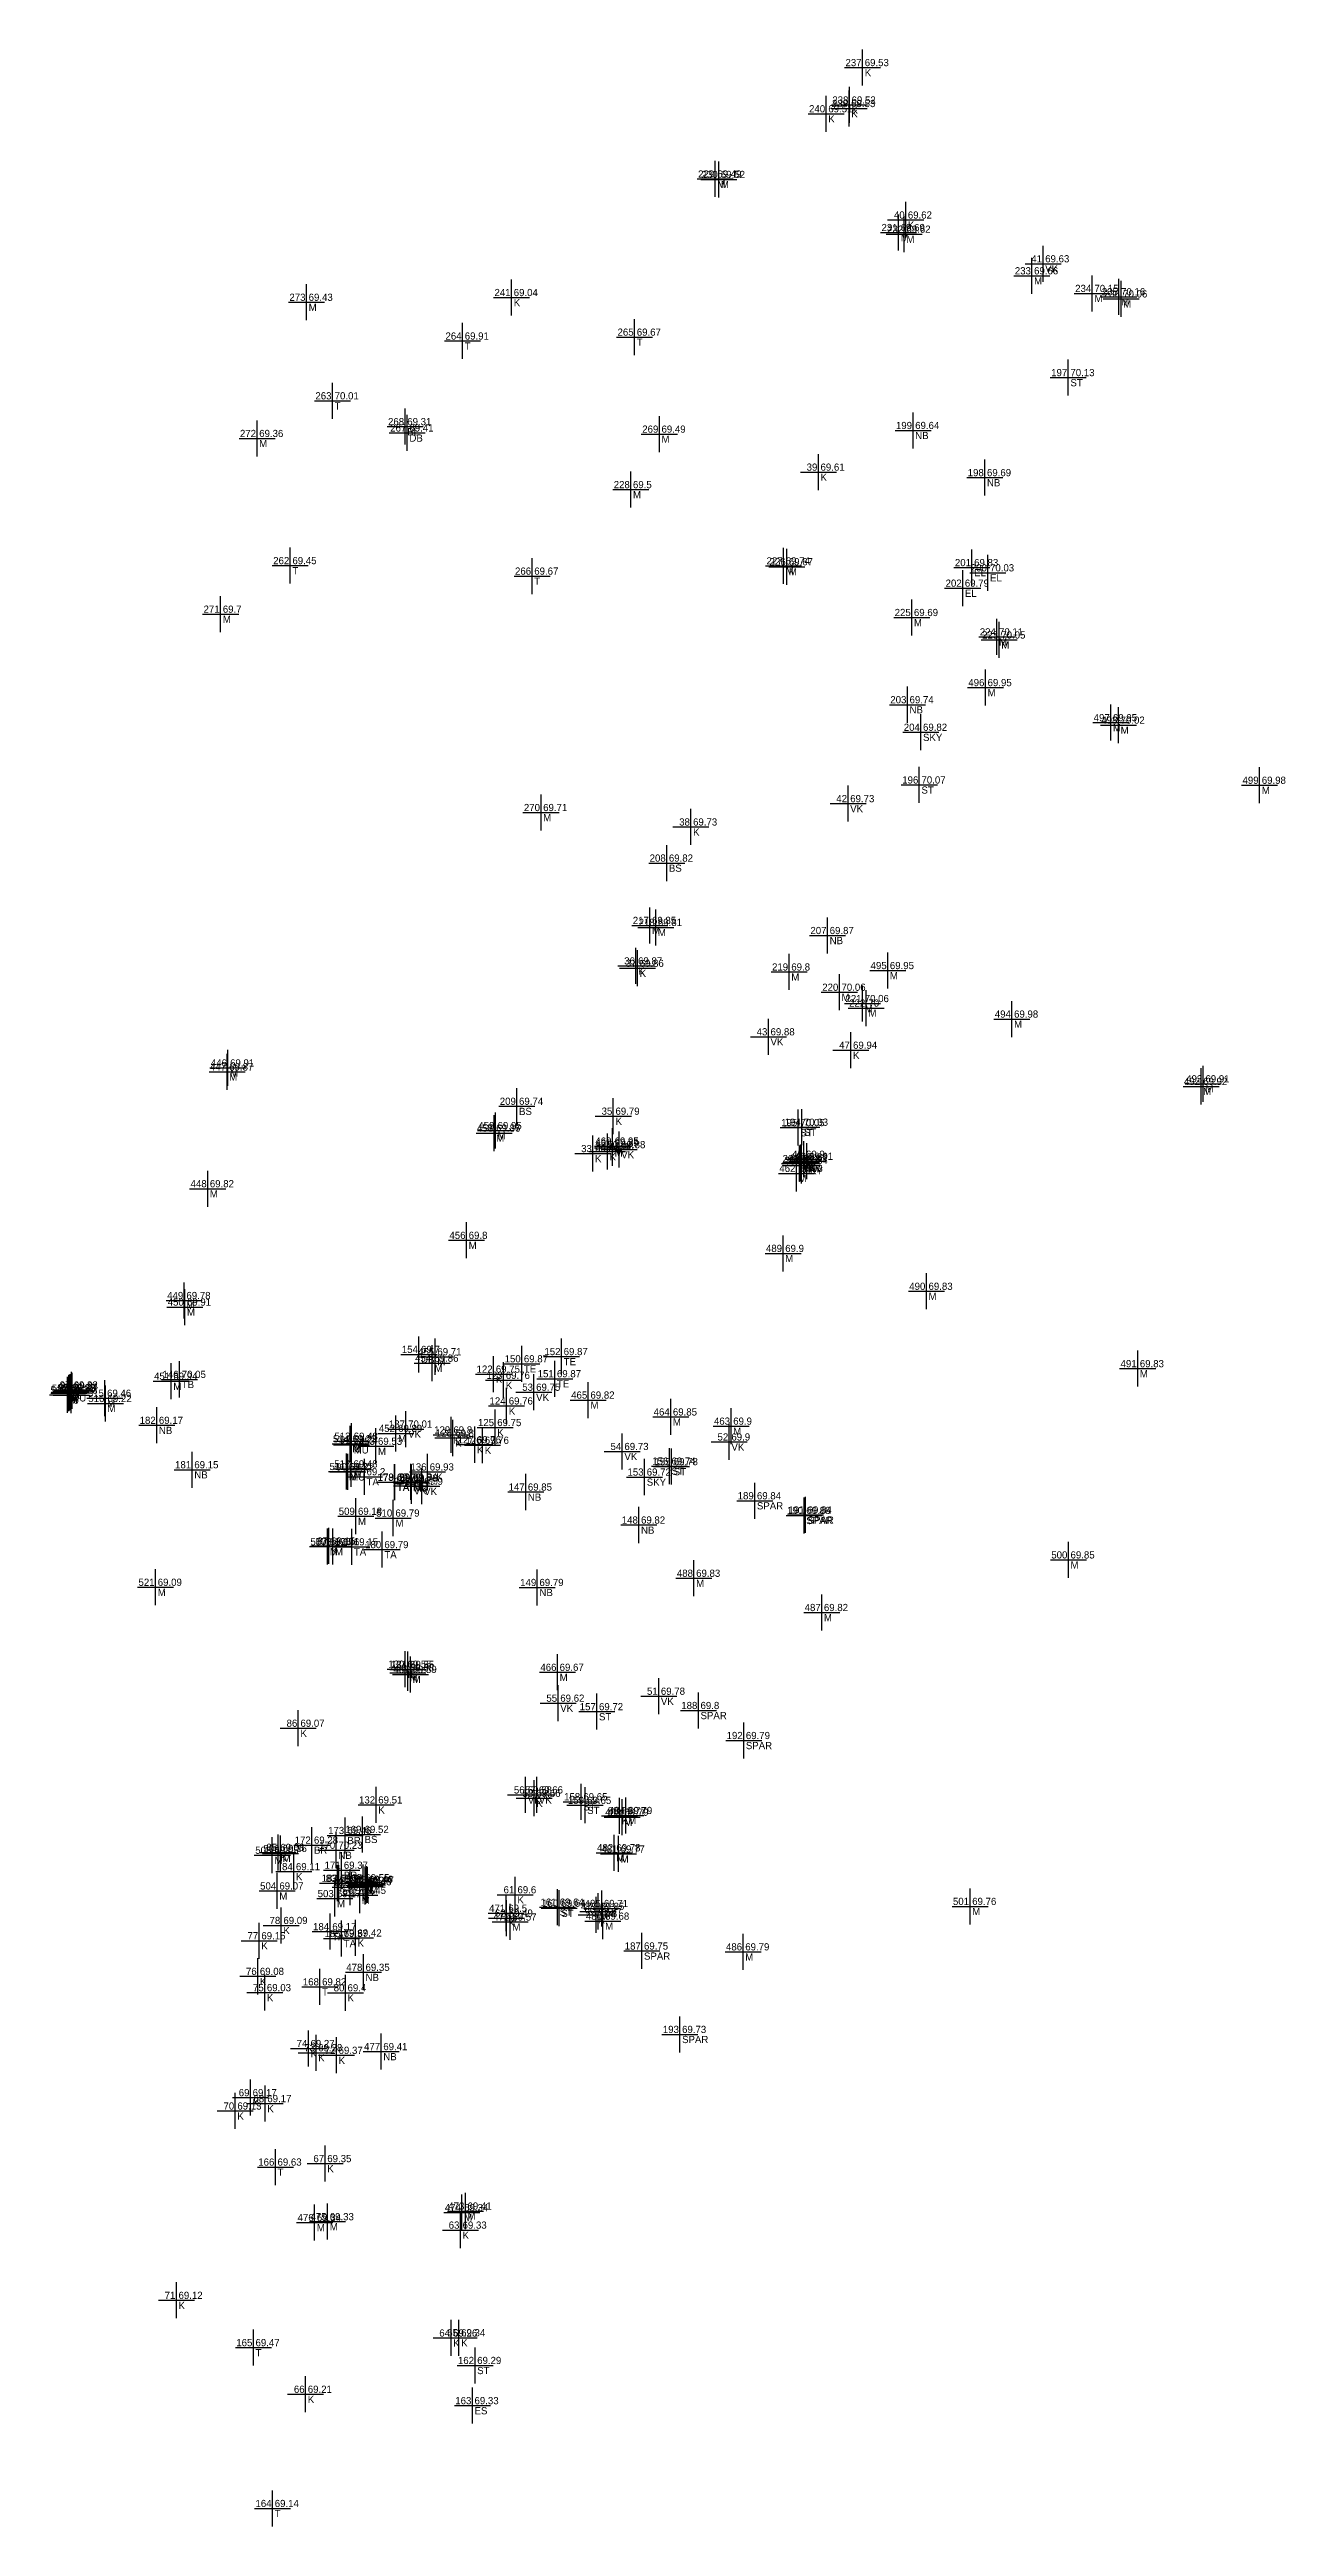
# Model space of a CAD drawing. Header units: metres. Extents: x 152719 to 152886, y 6408449 to 6408667.
# Drawn here: x 152852.2 to 152886.5, y 6408515.7 to 6408584.5 of the extents above; entities that cross this region are included whole.
import ezdxf
from ezdxf.enums import TextEntityAlignment as Align

# ---------------------------------------------------------------- set-up
doc = ezdxf.new("R2010")
doc.units = ezdxf.units.M
doc.header["$PDMODE"] = 2
doc.header["$PDSIZE"] = 0.5
for name, color, linetype in [('BL', 7, 'Continuous'), ('BR', 7, 'Continuous'), ('BS', 7, 'Continuous'), ('DB', 7, 'Continuous'), ('EL', 7, 'Continuous'), ('ES', 7, 'Continuous'), ('K', 7, 'Continuous'), ('M', 7, 'Continuous'), ('MU', 7, 'Continuous'), ('NB', 7, 'Continuous'), ('pntdesc', 1, 'Continuous'), ('pntelev', 2, 'Continuous'), ('pntno', 3, 'Continuous'), ('SKY', 7, 'Continuous'), ('SPAR', 7, 'Continuous'), ('ST', 7, 'Continuous'), ('T', 7, 'Continuous'), ('TA', 7, 'Continuous'), ('TB', 7, 'Continuous'), ('TE', 7, 'Continuous'), ('VK', 7, 'Continuous')]:
    doc.layers.add(name, color=color, linetype=linetype)

# ---------------------------------------------------------------- blocks, each defined once
blk = doc.blocks.new('meas')
at = {"color": 0}
blk.add_point((0, 0), dxfattribs=at)
at = {"layer": 'pntdesc'}
blk.add_attdef('PNTDESC', text='', height=1, dxfattribs=at).set_placement((0.3, -0.21), align=Align.TOP_LEFT)
at = {"layer": 'pntelev'}
blk.add_attdef('PNTELEV', (0.3, 0.19), '', height=1, dxfattribs=at)
at = {"layer": 'pntno'}
blk.add_attdef('PNTNO', text='', height=1, dxfattribs=at).set_placement((-0.14, 0.19), align=Align.RIGHT)

msp = doc.modelspace()

# ---------------------------------------------------------------- block references
at = {"layer": 'BL', "xscale": 0.2, "yscale": 0.2, "zscale": 0.2}
msp.add_blockref('meas', (152862.065, 6408574.027, 69.313), dxfattribs=at).add_auto_attribs({'PNTNO': '268', 'PNTELEV': '69.31', 'PNTDESC': 'BL'})
at = {"layer": 'BR', "xscale": 0.2, "yscale": 0.2, "zscale": 0.2}
for p, values in [((152860.402, 6408534.921, 69.463), {'PNTNO': '173', 'PNTELEV': '69.46', 'PNTDESC': 'BR'}), ((152859.475, 6408534.654, 69.279), {'PNTNO': '172', 'PNTELEV': '69.28', 'PNTDESC': 'BR'}), ((152860.304, 6408533.958, 69.366), {'PNTNO': '171', 'PNTELEV': '69.37', 'PNTDESC': 'BR'})]:
    msp.add_blockref('meas', p, dxfattribs=at).add_auto_attribs(values)
at = {"layer": 'BS', "xscale": 0.2, "yscale": 0.2, "zscale": 0.2}
for p, values in [((152869.325, 6408561.913, 69.821), {'PNTNO': '208', 'PNTELEV': '69.82', 'PNTDESC': 'BS'}), ((152865.166, 6408555.162, 69.742), {'PNTNO': '209', 'PNTELEV': '69.74', 'PNTDESC': 'BS'}), ((152860.881, 6408534.952, 69.522), {'PNTNO': '169', 'PNTELEV': '69.52', 'PNTDESC': 'BS'})]:
    msp.add_blockref('meas', p, dxfattribs=at).add_auto_attribs(values)
at = {"layer": 'DB', "xscale": 0.2, "yscale": 0.2, "zscale": 0.2}
for p, values in [((152862.125, 6408573.852, 69.409), {'PNTNO': '267', 'PNTELEV': '69.41', 'PNTDESC': 'DB'}), ((152862.448, 6408548.275, 69.702), {'PNTNO': '154', 'PNTELEV': '69.7', 'PNTDESC': 'DB'}), ((152867.522, 6408532.896, 69.71), {'PNTNO': '485', 'PNTELEV': '69.71', 'PNTDESC': 'DB'})]:
    msp.add_blockref('meas', p, dxfattribs=at).add_auto_attribs(values)
at = {"layer": 'EL', "xscale": 0.2, "yscale": 0.2, "zscale": 0.2}
for p, values in [((152877.796, 6408570.115, 69.834), {'PNTNO': '201', 'PNTELEV': '69.83', 'PNTDESC': 'EL'}), ((152878.237, 6408569.97, 70.029), {'PNTNO': '200', 'PNTELEV': '70.03', 'PNTDESC': 'EL'}), ((152877.538, 6408569.544, 69.793), {'PNTNO': '202', 'PNTELEV': '69.79', 'PNTDESC': 'EL'})]:
    msp.add_blockref('meas', p, dxfattribs=at).add_auto_attribs(values)
at = {"layer": 'ES', "xscale": 0.2, "yscale": 0.2, "zscale": 0.2}
msp.add_blockref('meas', (152863.931, 6408519.095, 69.328), dxfattribs=at).add_auto_attribs({'PNTNO': '163', 'PNTELEV': '69.33', 'PNTDESC': 'ES'})
at = {"layer": 'K', "xscale": 0.2, "yscale": 0.2, "zscale": 0.2}
for p, values in [((152874.76, 6408583.994, 69.527), {'PNTNO': '237', 'PNTELEV': '69.53', 'PNTDESC': 'K'}), ((152874.384, 6408582.858, 69.534), {'PNTNO': '239', 'PNTELEV': '69.53', 'PNTDESC': 'K'}), ((152874.395, 6408582.955, 69.522), {'PNTNO': '238', 'PNTELEV': '69.52', 'PNTDESC': 'K'}), ((152873.749, 6408582.712, 69.51), {'PNTNO': '240', 'PNTELEV': '69.51', 'PNTDESC': 'K'}), ((152875.956, 6408579.763, 69.619), {'PNTNO': '40', 'PNTELEV': '69.62', 'PNTDESC': 'K'}), ((152865.019, 6408577.611, 69.042), {'PNTNO': '241', 'PNTELEV': '69.04', 'PNTDESC': 'K'}), ((152873.533, 6408572.765, 69.613), {'PNTNO': '39', 'PNTELEV': '69.61', 'PNTDESC': 'K'}), ((152869.996, 6408562.915, 69.733), {'PNTNO': '38', 'PNTELEV': '69.73', 'PNTDESC': 'K'}), ((152868.47, 6408559.059, 69.868), {'PNTNO': '36', 'PNTELEV': '69.87', 'PNTDESC': 'K'}), ((152868.514, 6408558.992, 69.864), {'PNTNO': '37', 'PNTELEV': '69.86', 'PNTDESC': 'K'}), ((152874.435, 6408556.719, 69.943), {'PNTNO': '47', 'PNTELEV': '69.94', 'PNTDESC': 'K'}), ((152867.843, 6408554.888, 69.792), {'PNTNO': '35', 'PNTELEV': '69.79', 'PNTDESC': 'K'}), ((152867.275, 6408553.85, 69.856), {'PNTNO': '33', 'PNTELEV': '69.86', 'PNTDESC': 'K'}), ((152867.677, 6408553.904, 69.883), {'PNTNO': '34', 'PNTELEV': '69.88', 'PNTDESC': 'K'}), ((152873.13, 6408553.693, 69.904), {'PNTNO': '45', 'PNTELEV': '69.9', 'PNTDESC': 'K'}), ((152873.213, 6408553.636, 69.913), {'PNTNO': '46', 'PNTELEV': '69.91', 'PNTDESC': 'K'}), ((152852.769, 6408547.222, 69.227), {'PNTNO': '98', 'PNTELEV': '69.23', 'PNTDESC': 'K'}), ((152852.807, 6408547.288, 69.317), {'PNTNO': '97', 'PNTELEV': '69.32', 'PNTDESC': 'K'}), ((152864.522, 6408547.728, 69.749), {'PNTNO': '122', 'PNTELEV': '69.75', 'PNTDESC': 'K'}), ((152864.799, 6408547.556, 69.762), {'PNTNO': '123', 'PNTELEV': '69.76', 'PNTDESC': 'K'}), ((152864.881, 6408546.845, 69.761), {'PNTNO': '124', 'PNTELEV': '69.76', 'PNTDESC': 'K'}), ((152863.345, 6408546.04, 69.803), {'PNTNO': '129', 'PNTELEV': '69.8', 'PNTDESC': 'K'}), ((152863.393, 6408545.954, 69.805), {'PNTNO': '128', 'PNTELEV': '69.8', 'PNTDESC': 'K'}), ((152863.998, 6408545.769, 69.763), {'PNTNO': '127', 'PNTELEV': '69.76', 'PNTDESC': 'K'}), ((152864.216, 6408545.753, 69.759), {'PNTNO': '126', 'PNTELEV': '69.76', 'PNTDESC': 'K'}), ((152864.561, 6408546.245, 69.753), {'PNTNO': '125', 'PNTELEV': '69.75', 'PNTDESC': 'K'}), ((152859.952, 6408542.957, 69.153), {'PNTNO': '87', 'PNTELEV': '69.15', 'PNTDESC': 'K'}), ((152862.071, 6408539.538, 69.548), {'PNTNO': '130', 'PNTELEV': '69.55', 'PNTDESC': 'K'}), ((152862.145, 6408539.531, 69.546), {'PNTNO': '131', 'PNTELEV': '69.55', 'PNTDESC': 'K'}), ((152859.101, 6408537.899, 69.068), {'PNTNO': '86', 'PNTELEV': '69.07', 'PNTDESC': 'K'}), ((152861.26, 6408535.77, 69.515), {'PNTNO': '132', 'PNTELEV': '69.51', 'PNTDESC': 'K'}), ((152865.647, 6408535.953, 69.665), {'PNTNO': '58', 'PNTELEV': '69.66', 'PNTDESC': 'K'}), ((152868.014, 6408535.468, 69.773), {'PNTNO': '59', 'PNTELEV': '69.77', 'PNTDESC': 'K'}), ((152858.54, 6408534.452, 69.078), {'PNTNO': '85', 'PNTELEV': '69.08', 'PNTDESC': 'K'}), ((152858.975, 6408533.917, 69.108), {'PNTNO': '84', 'PNTELEV': '69.11', 'PNTDESC': 'K'}), ((152860.188, 6408533.593, 69.161), {'PNTNO': '83', 'PNTELEV': '69.16', 'PNTDESC': 'K'}), ((152860.959, 6408533.536, 69.445), {'PNTNO': '82', 'PNTELEV': '69.44', 'PNTDESC': 'K'}), ((152860.959, 6408533.502, 69.433), {'PNTNO': '133', 'PNTELEV': '69.43', 'PNTDESC': 'K'}), ((152860.998, 6408533.569, 69.46), {'PNTNO': '81', 'PNTELEV': '69.46', 'PNTDESC': 'K'}), ((152865.123, 6408533.276, 69.595), {'PNTNO': '61', 'PNTELEV': '69.6', 'PNTDESC': 'K'}), ((152867.37, 6408532.72, 69.769), {'PNTNO': '60', 'PNTELEV': '69.77', 'PNTDESC': 'K'}), ((152858.016, 6408532, 69.146), {'PNTNO': '77', 'PNTELEV': '69.15', 'PNTDESC': 'K'}), ((152858.628, 6408532.424, 69.087), {'PNTNO': '78', 'PNTELEV': '69.09', 'PNTDESC': 'K'}), ((152860.685, 6408532.076, 69.422), {'PNTNO': '79', 'PNTELEV': '69.42', 'PNTDESC': 'K'}), ((152864.881, 6408532.629, 69.489), {'PNTNO': '62', 'PNTELEV': '69.49', 'PNTDESC': 'K'}), ((152857.974, 6408531.011, 69.085), {'PNTNO': '76', 'PNTELEV': '69.08', 'PNTDESC': 'K'}), ((152858.169, 6408530.559, 69.031), {'PNTNO': '75', 'PNTELEV': '69.03', 'PNTDESC': 'K'}), ((152860.408, 6408530.556, 69.404), {'PNTNO': '80', 'PNTELEV': '69.4', 'PNTDESC': 'K'}), ((152859.38, 6408529.008, 69.271), {'PNTNO': '74', 'PNTELEV': '69.27', 'PNTDESC': 'K'}), ((152859.593, 6408528.891, 69.28), {'PNTNO': '73', 'PNTELEV': '69.28', 'PNTDESC': 'K'}), ((152860.159, 6408528.819, 69.367), {'PNTNO': '72', 'PNTELEV': '69.37', 'PNTDESC': 'K'}), ((152857.35, 6408527.274, 69.13), {'PNTNO': '70', 'PNTELEV': '69.13', 'PNTDESC': 'K'}), ((152857.774, 6408527.644, 69.172), {'PNTNO': '69', 'PNTELEV': '69.17', 'PNTDESC': 'K'}), ((152858.181, 6408527.478, 69.166), {'PNTNO': '68', 'PNTELEV': '69.17', 'PNTDESC': 'K'}), ((152859.845, 6408525.814, 69.35), {'PNTNO': '67', 'PNTELEV': '69.35', 'PNTDESC': 'K'}), ((152863.6, 6408523.968, 69.328), {'PNTNO': '63', 'PNTELEV': '69.33', 'PNTDESC': 'K'}), ((152855.717, 6408522.018, 69.122), {'PNTNO': '71', 'PNTELEV': '69.12', 'PNTDESC': 'K'}), ((152863.339, 6408520.973, 69.264), {'PNTNO': '64', 'PNTELEV': '69.26', 'PNTDESC': 'K'}), ((152863.56, 6408520.98, 69.338), {'PNTNO': '65', 'PNTELEV': '69.34', 'PNTDESC': 'K'}), ((152859.304, 6408519.411, 69.214), {'PNTNO': '66', 'PNTELEV': '69.21', 'PNTDESC': 'K'})]:
    msp.add_blockref('meas', p, dxfattribs=at).add_auto_attribs(values)
at = {"layer": 'M', "xscale": 0.2, "yscale": 0.2, "zscale": 0.2}
for p, values in [((152870.67, 6408580.901, 69.487), {'PNTNO': '229', 'PNTELEV': '69.49', 'PNTDESC': 'M'}), ((152870.769, 6408580.889, 69.519), {'PNTNO': '230', 'PNTELEV': '69.52', 'PNTDESC': 'M'}), ((152875.759, 6408579.415, 69.688), {'PNTNO': '231', 'PNTELEV': '69.69', 'PNTDESC': 'M'}), ((152875.917, 6408579.37, 69.619), {'PNTNO': '232', 'PNTELEV': '69.62', 'PNTDESC': 'M'}), ((152879.459, 6408578.214, 69.66), {'PNTNO': '233', 'PNTELEV': '69.66', 'PNTDESC': 'M'}), ((152859.328, 6408577.479, 69.431), {'PNTNO': '273', 'PNTELEV': '69.43', 'PNTDESC': 'M'}), ((152881.134, 6408577.725, 70.145), {'PNTNO': '234', 'PNTELEV': '70.15', 'PNTDESC': 'M'}), ((152881.874, 6408577.633, 70.164), {'PNTNO': '235', 'PNTELEV': '70.16', 'PNTDESC': 'M'}), ((152881.932, 6408577.573, 70.063), {'PNTNO': '236', 'PNTELEV': '70.06', 'PNTDESC': 'M'}), ((152857.956, 6408573.699, 69.364), {'PNTNO': '272', 'PNTELEV': '69.36', 'PNTDESC': 'M'}), ((152869.12, 6408573.82, 69.489), {'PNTNO': '269', 'PNTELEV': '69.49', 'PNTDESC': 'M'}), ((152868.328, 6408572.279, 69.501), {'PNTNO': '228', 'PNTELEV': '69.5', 'PNTDESC': 'M'}), ((152872.568, 6408570.162, 69.745), {'PNTNO': '227', 'PNTELEV': '69.74', 'PNTDESC': 'M'}), ((152872.654, 6408570.139, 69.672), {'PNTNO': '226', 'PNTELEV': '69.67', 'PNTDESC': 'M'}), ((152856.946, 6408568.822, 69.702), {'PNTNO': '271', 'PNTELEV': '69.7', 'PNTDESC': 'M'}), ((152876.125, 6408568.73, 69.694), {'PNTNO': '225', 'PNTELEV': '69.69', 'PNTDESC': 'M'}), ((152878.487, 6408568.192, 70.106), {'PNTNO': '224', 'PNTELEV': '70.11', 'PNTDESC': 'M'}), ((152878.55, 6408568.106, 70.051), {'PNTNO': '223', 'PNTELEV': '70.05', 'PNTDESC': 'M'}), ((152878.169, 6408566.784, 69.947), {'PNTNO': '496', 'PNTELEV': '69.95', 'PNTDESC': 'M'}), ((152881.647, 6408565.81, 69.952), {'PNTNO': '497', 'PNTELEV': '69.95', 'PNTDESC': 'M'}), ((152881.861, 6408565.742, 70.018), {'PNTNO': '498', 'PNTELEV': '70.02', 'PNTDESC': 'M'}), ((152885.778, 6408564.073, 69.984), {'PNTNO': '499', 'PNTELEV': '69.98', 'PNTDESC': 'M'}), ((152865.836, 6408563.316, 69.708), {'PNTNO': '270', 'PNTELEV': '69.71', 'PNTDESC': 'M'}), ((152868.857, 6408560.182, 69.85), {'PNTNO': '217', 'PNTELEV': '69.85', 'PNTDESC': 'M'}), ((152869.02, 6408560.127, 69.811), {'PNTNO': '218', 'PNTELEV': '69.81', 'PNTDESC': 'M'}), ((152872.722, 6408558.89, 69.803), {'PNTNO': '219', 'PNTELEV': '69.8', 'PNTDESC': 'M'}), ((152875.457, 6408558.93, 69.954), {'PNTNO': '495', 'PNTELEV': '69.95', 'PNTDESC': 'M'}), ((152874.115, 6408558.328, 70.061), {'PNTNO': '220', 'PNTELEV': '70.06', 'PNTDESC': 'M'}), ((152874.76, 6408558.014, 70.063), {'PNTNO': '221', 'PNTELEV': '70.06', 'PNTDESC': 'M'}), ((152874.863, 6408557.889, 70.004), {'PNTNO': '222', 'PNTELEV': '70', 'PNTDESC': 'M'}), ((152878.904, 6408557.583, 69.976), {'PNTNO': '494', 'PNTELEV': '69.98', 'PNTDESC': 'M'}), ((152857.124, 6408556.115, 69.871), {'PNTNO': '447', 'PNTELEV': '69.87', 'PNTDESC': 'M'}), ((152857.148, 6408556.227, 69.913), {'PNTNO': '446', 'PNTELEV': '69.91', 'PNTDESC': 'M'}), ((152884.152, 6408555.715, 69.917), {'PNTNO': '492', 'PNTELEV': '69.92', 'PNTDESC': 'M'}), ((152884.215, 6408555.787, 69.915), {'PNTNO': '493', 'PNTELEV': '69.91', 'PNTDESC': 'M'}), ((152864.533, 6408554.419, 69.866), {'PNTNO': '458', 'PNTELEV': '69.87', 'PNTDESC': 'M'}), ((152864.533, 6408554.418, 69.86), {'PNTNO': '457', 'PNTELEV': '69.86', 'PNTDESC': 'M'}), ((152864.571, 6408554.487, 69.948), {'PNTNO': '459', 'PNTELEV': '69.95', 'PNTDESC': 'M'}), ((152867.818, 6408554.058, 69.949), {'PNTNO': '460', 'PNTELEV': '69.95', 'PNTDESC': 'M'}), ((152867.821, 6408554.008, 69.886), {'PNTNO': '461', 'PNTELEV': '69.89', 'PNTDESC': 'M'}), ((152872.924, 6408553.3, 69.93), {'PNTNO': '462', 'PNTELEV': '69.93', 'PNTDESC': 'M'}), ((152856.586, 6408552.874, 69.82), {'PNTNO': '448', 'PNTELEV': '69.82', 'PNTDESC': 'M'}), ((152863.769, 6408551.441, 69.804), {'PNTNO': '456', 'PNTELEV': '69.8', 'PNTDESC': 'M'}), ((152872.553, 6408551.078, 69.898), {'PNTNO': '489', 'PNTELEV': '69.9', 'PNTDESC': 'M'}), ((152876.53, 6408550.027, 69.827), {'PNTNO': '490', 'PNTELEV': '69.83', 'PNTDESC': 'M'}), ((152855.936, 6408549.771, 69.777), {'PNTNO': '449', 'PNTELEV': '69.78', 'PNTDESC': 'M'}), ((152855.951, 6408549.589, 69.911), {'PNTNO': '450', 'PNTELEV': '69.91', 'PNTDESC': 'M'}), ((152862.816, 6408548.031, 69.861), {'PNTNO': '454', 'PNTELEV': '69.86', 'PNTDESC': 'M'}), ((152862.9, 6408548.211, 69.712), {'PNTNO': '455', 'PNTELEV': '69.71', 'PNTDESC': 'M'}), ((152882.394, 6408547.879, 69.831), {'PNTNO': '491', 'PNTELEV': '69.83', 'PNTDESC': 'M'}), ((152852.698, 6408547.153, 69.242), {'PNTNO': '518', 'PNTELEV': '69.24', 'PNTDESC': 'M'}), ((152852.734, 6408547.197, 69.324), {'PNTNO': '517', 'PNTELEV': '69.32', 'PNTDESC': 'M'}), ((152855.572, 6408547.532, 69.94), {'PNTNO': '451', 'PNTELEV': '69.94', 'PNTDESC': 'M'}), ((152853.734, 6408547.059, 69.464), {'PNTNO': '515', 'PNTELEV': '69.46', 'PNTDESC': 'M'}), ((152853.747, 6408546.913, 69.22), {'PNTNO': '516', 'PNTELEV': '69.22', 'PNTDESC': 'M'}), ((152867.148, 6408547.008, 69.823), {'PNTNO': '465', 'PNTELEV': '69.82', 'PNTDESC': 'M'}), ((152869.436, 6408546.539, 69.845), {'PNTNO': '464', 'PNTELEV': '69.85', 'PNTDESC': 'M'}), ((152860.54, 6408545.794, 69.22), {'PNTNO': '514', 'PNTELEV': '69.22', 'PNTDESC': 'M'}), ((152860.578, 6408545.866, 69.479), {'PNTNO': '513', 'PNTELEV': '69.48', 'PNTDESC': 'M'}), ((152861.252, 6408545.725, 69.531), {'PNTNO': '453', 'PNTELEV': '69.53', 'PNTDESC': 'M'}), ((152861.811, 6408546.082, 69.891), {'PNTNO': '452', 'PNTELEV': '69.89', 'PNTDESC': 'M'}), ((152871.11, 6408546.284, 69.905), {'PNTNO': '463', 'PNTELEV': '69.9', 'PNTDESC': 'M'}), ((152860.441, 6408545.025, 69.208), {'PNTNO': '511', 'PNTELEV': '69.21', 'PNTDESC': 'M'}), ((152860.572, 6408545.098, 69.481), {'PNTNO': '512', 'PNTELEV': '69.48', 'PNTDESC': 'M'}), ((152860.697, 6408543.781, 69.181), {'PNTNO': '509', 'PNTELEV': '69.18', 'PNTDESC': 'M'}), ((152861.736, 6408543.733, 69.79), {'PNTNO': '510', 'PNTELEV': '69.79', 'PNTDESC': 'M'}), ((152859.913, 6408542.939, 69.151), {'PNTNO': '507', 'PNTELEV': '69.15', 'PNTDESC': 'M'}), ((152860.058, 6408542.939, 69.212), {'PNTNO': '508', 'PNTELEV': '69.21', 'PNTDESC': 'M'}), ((152880.471, 6408542.571, 69.853), {'PNTNO': '500', 'PNTELEV': '69.85', 'PNTDESC': 'M'}), ((152855.14, 6408541.811, 69.087), {'PNTNO': '521', 'PNTELEV': '69.09', 'PNTDESC': 'M'}), ((152870.081, 6408542.062, 69.833), {'PNTNO': '488', 'PNTELEV': '69.83', 'PNTDESC': 'M'}), ((152873.627, 6408541.111, 69.822), {'PNTNO': '487', 'PNTELEV': '69.82', 'PNTDESC': 'M'}), ((152862.137, 6408539.437, 69.678), {'PNTNO': '468', 'PNTELEV': '69.68', 'PNTDESC': 'M'}), ((152862.213, 6408539.393, 69.592), {'PNTNO': '467', 'PNTELEV': '69.59', 'PNTDESC': 'M'}), ((152866.293, 6408539.451, 69.668), {'PNTNO': '466', 'PNTELEV': '69.67', 'PNTDESC': 'M'}), ((152868.09, 6408535.429, 69.794), {'PNTNO': '483', 'PNTELEV': '69.79', 'PNTDESC': 'M'}), ((152868.194, 6408535.477, 69.791), {'PNTNO': '484', 'PNTELEV': '69.79', 'PNTDESC': 'M'}), ((152858.38, 6408534.372, 69.053), {'PNTNO': '505', 'PNTELEV': '69.05', 'PNTDESC': 'M'}), ((152858.608, 6408534.423, 69.158), {'PNTNO': '506', 'PNTELEV': '69.16', 'PNTDESC': 'M'}), ((152867.866, 6408534.443, 69.782), {'PNTNO': '482', 'PNTELEV': '69.78', 'PNTDESC': 'M'}), ((152867.986, 6408534.407, 69.77), {'PNTNO': '481', 'PNTELEV': '69.77', 'PNTDESC': 'M'}), ((152858.515, 6408533.382, 69.067), {'PNTNO': '504', 'PNTELEV': '69.07', 'PNTDESC': 'M'}), ((152860.9, 6408533.611, 69.545), {'PNTNO': '469', 'PNTELEV': '69.55', 'PNTDESC': 'M'}), ((152861.024, 6408533.547, 69.467), {'PNTNO': '470', 'PNTELEV': '69.47', 'PNTDESC': 'M'}), ((152860.113, 6408533.17, 69.167), {'PNTNO': '503', 'PNTELEV': '69.17', 'PNTDESC': 'M'}), ((152860.805, 6408533.26, 69.45), {'PNTNO': '502', 'PNTELEV': '69.45', 'PNTDESC': 'M'}), ((152864.87, 6408532.761, 69.498), {'PNTNO': '471', 'PNTELEV': '69.5', 'PNTDESC': 'M'}), ((152867.418, 6408532.815, 69.848), {'PNTNO': '479', 'PNTELEV': '69.85', 'PNTDESC': 'M'}), ((152877.742, 6408532.953, 69.761), {'PNTNO': '501', 'PNTELEV': '69.76', 'PNTDESC': 'M'}), ((152864.983, 6408532.52, 69.566), {'PNTNO': '472', 'PNTELEV': '69.57', 'PNTDESC': 'M'}), ((152867.555, 6408532.544, 69.675), {'PNTNO': '480', 'PNTELEV': '69.68', 'PNTDESC': 'M'}), ((152871.444, 6408531.692, 69.786), {'PNTNO': '486', 'PNTELEV': '69.79', 'PNTDESC': 'M'}), ((152863.642, 6408524.454, 69.343), {'PNTNO': '474', 'PNTELEV': '69.34', 'PNTDESC': 'M'}), ((152863.737, 6408524.497, 69.408), {'PNTNO': '473', 'PNTELEV': '69.41', 'PNTDESC': 'M'}), ((152859.555, 6408524.177, 69.34), {'PNTNO': '476', 'PNTELEV': '69.34', 'PNTDESC': 'M'}), ((152859.914, 6408524.202, 69.334), {'PNTNO': '475', 'PNTELEV': '69.33', 'PNTDESC': 'M'})]:
    msp.add_blockref('meas', p, dxfattribs=at).add_auto_attribs(values)
at = {"layer": 'MU', "xscale": 0.2, "yscale": 0.2, "zscale": 0.2}
for p, values in [((152852.74, 6408547.21, 69.231), {'PNTNO': '92', 'PNTELEV': '69.23', 'PNTDESC': 'MU'}), ((152852.802, 6408547.146, 69.227), {'PNTNO': '95', 'PNTELEV': '69.23', 'PNTDESC': '0'}), ((152852.821, 6408547.259, 69.339), {'PNTNO': '96', 'PNTELEV': '69.34', 'PNTDESC': '0'}), ((152860.579, 6408545.765, 69.244), {'PNTNO': '91', 'PNTELEV': '69.24', 'PNTDESC': 'MU'}), ((152860.479, 6408545.014, 69.218), {'PNTNO': '90', 'PNTELEV': '69.22', 'PNTDESC': 'MU'}), ((152862.224, 6408544.733, 69.795), {'PNTNO': '88', 'PNTELEV': '69.8', 'PNTDESC': 'MU'}), ((152862.244, 6408544.707, 69.79), {'PNTNO': '89', 'PNTELEV': '69.79', 'PNTDESC': 'MU'})]:
    msp.add_blockref('meas', p, dxfattribs=at).add_auto_attribs(values)
at = {"layer": 'NB', "xscale": 0.2, "yscale": 0.2, "zscale": 0.2}
for p, values in [((152876.16, 6408573.921, 69.637), {'PNTNO': '199', 'PNTELEV': '69.64', 'PNTDESC': 'NB'}), ((152878.152, 6408572.612, 69.695), {'PNTNO': '198', 'PNTELEV': '69.69', 'PNTDESC': 'NB'}), ((152876.004, 6408566.309, 69.737), {'PNTNO': '203', 'PNTELEV': '69.74', 'PNTDESC': 'NB'}), ((152873.787, 6408559.902, 69.875), {'PNTNO': '207', 'PNTELEV': '69.87', 'PNTDESC': 'NB'}), ((152855.172, 6408546.306, 69.171), {'PNTNO': '182', 'PNTELEV': '69.17', 'PNTDESC': 'NB'}), ((152856.155, 6408545.074, 69.149), {'PNTNO': '181', 'PNTELEV': '69.15', 'PNTDESC': 'NB'}), ((152865.411, 6408544.455, 69.849), {'PNTNO': '147', 'PNTELEV': '69.85', 'PNTDESC': 'NB'}), ((152868.552, 6408543.539, 69.822), {'PNTNO': '148', 'PNTELEV': '69.82', 'PNTDESC': 'NB'}), ((152865.733, 6408541.806, 69.79), {'PNTNO': '149', 'PNTELEV': '69.79', 'PNTDESC': 'NB'}), ((152860.153, 6408534.512, 70.232), {'PNTNO': '170', 'PNTELEV': '70.23', 'PNTDESC': 'NB'}), ((152860.907, 6408531.123, 69.352), {'PNTNO': '478', 'PNTELEV': '69.35', 'PNTDESC': 'NB'}), ((152861.4, 6408528.923, 69.412), {'PNTNO': '477', 'PNTELEV': '69.41', 'PNTDESC': 'NB'})]:
    msp.add_blockref('meas', p, dxfattribs=at).add_auto_attribs(values)
at = {"layer": 'SKY', "xscale": 0.2, "yscale": 0.2, "zscale": 0.2}
for p, values in [((152876.377, 6408565.544, 69.82), {'PNTNO': '204', 'PNTELEV': '69.82', 'PNTDESC': 'SKY'}), ((152873.014, 6408553.571, 68.796), {'PNTNO': '206', 'PNTELEV': '68.8', 'PNTDESC': 'SKY'}), ((152873.063, 6408553.519, 68.836), {'PNTNO': '205', 'PNTELEV': '68.84', 'PNTDESC': 'SKY'}), ((152868.71, 6408544.871, 69.724), {'PNTNO': '153', 'PNTELEV': '69.72', 'PNTDESC': 'SKY'})]:
    msp.add_blockref('meas', p, dxfattribs=at).add_auto_attribs(values)
at = {"layer": 'SPAR', "xscale": 0.2, "yscale": 0.2, "zscale": 0.2}
for p, values in [((152871.768, 6408544.213, 69.836), {'PNTNO': '189', 'PNTELEV': '69.84', 'PNTDESC': 'SPAR'}), ((152873.137, 6408543.805, 69.861), {'PNTNO': '190', 'PNTELEV': '69.86', 'PNTDESC': 'SPAR'}), ((152873.176, 6408543.818, 69.843), {'PNTNO': '191', 'PNTELEV': '69.84', 'PNTDESC': 'SPAR'}), ((152870.203, 6408538.391, 69.797), {'PNTNO': '188', 'PNTELEV': '69.8', 'PNTDESC': 'SPAR'}), ((152871.461, 6408537.558, 69.793), {'PNTNO': '192', 'PNTELEV': '69.79', 'PNTDESC': 'SPAR'}), ((152868.634, 6408531.715, 69.748), {'PNTNO': '187', 'PNTELEV': '69.75', 'PNTDESC': 'SPAR'}), ((152869.691, 6408529.4, 69.729), {'PNTNO': '193', 'PNTELEV': '69.73', 'PNTDESC': 'SPAR'})]:
    msp.add_blockref('meas', p, dxfattribs=at).add_auto_attribs(values)
at = {"layer": 'ST', "xscale": 0.2, "yscale": 0.2, "zscale": 0.2}
for p, values in [((152880.468, 6408575.389, 70.129), {'PNTNO': '197', 'PNTELEV': '70.13', 'PNTDESC': 'ST'}), ((152876.335, 6408564.081, 70.07), {'PNTNO': '196', 'PNTELEV': '70.07', 'PNTDESC': 'ST'}), ((152872.975, 6408554.571, 70.047), {'PNTNO': '195', 'PNTELEV': '70.05', 'PNTDESC': 'ST'}), ((152873.072, 6408554.582, 70.033), {'PNTNO': '194', 'PNTELEV': '70.03', 'PNTDESC': 'ST'}), ((152869.398, 6408545.175, 69.74), {'PNTNO': '156', 'PNTELEV': '69.74', 'PNTDESC': 'ST'}), ((152869.46, 6408545.161, 69.783), {'PNTNO': '155', 'PNTELEV': '69.78', 'PNTDESC': 'ST'}), ((152867.385, 6408538.358, 69.719), {'PNTNO': '157', 'PNTELEV': '69.72', 'PNTDESC': 'ST'}), ((152866.951, 6408535.858, 69.653), {'PNTNO': '158', 'PNTELEV': '69.65', 'PNTDESC': 'ST'}), ((152867.057, 6408535.758, 69.651), {'PNTNO': '159', 'PNTELEV': '69.65', 'PNTDESC': 'ST'}), ((152866.296, 6408532.933, 69.639), {'PNTNO': '161', 'PNTELEV': '69.64', 'PNTDESC': 'ST'}), ((152866.341, 6408532.902, 69.637), {'PNTNO': '160', 'PNTELEV': '69.64', 'PNTDESC': 'ST'}), ((152864.005, 6408520.211, 69.294), {'PNTNO': '162', 'PNTELEV': '69.29', 'PNTDESC': 'ST'})]:
    msp.add_blockref('meas', p, dxfattribs=at).add_auto_attribs(values)
at = {"layer": 'T', "xscale": 0.2, "yscale": 0.2, "zscale": 0.2}
for p, values in [((152863.66, 6408576.404, 69.906), {'PNTNO': '264', 'PNTELEV': '69.91', 'PNTDESC': 'T'}), ((152868.434, 6408576.512, 69.666), {'PNTNO': '265', 'PNTELEV': '69.67', 'PNTDESC': 'T'}), ((152860.05, 6408574.744, 70.011), {'PNTNO': '263', 'PNTELEV': '70.01', 'PNTDESC': 'T'}), ((152858.878, 6408570.17, 69.453), {'PNTNO': '262', 'PNTELEV': '69.45', 'PNTDESC': 'T'}), ((152865.589, 6408569.879, 69.674), {'PNTNO': '266', 'PNTELEV': '69.67', 'PNTDESC': 'T'}), ((152859.701, 6408530.72, 69.82), {'PNTNO': '168', 'PNTELEV': '69.82', 'PNTDESC': 'T'}), ((152858.464, 6408525.718, 69.627), {'PNTNO': '166', 'PNTELEV': '69.63', 'PNTDESC': 'T'}), ((152857.854, 6408520.705, 69.465), {'PNTNO': '165', 'PNTELEV': '69.47', 'PNTDESC': 'T'}), ((152858.387, 6408516.241, 69.141), {'PNTNO': '164', 'PNTELEV': '69.14', 'PNTDESC': 'T'})]:
    msp.add_blockref('meas', p, dxfattribs=at).add_auto_attribs(values)
at = {"layer": 'TA', "xscale": 0.2, "yscale": 0.2, "zscale": 0.2}
for p, values in [((152860.935, 6408544.88, 69.2), {'PNTNO': '177', 'PNTELEV': '69.2', 'PNTDESC': 'TA'}), ((152861.774, 6408544.724, 69.787), {'PNTNO': '178', 'PNTELEV': '69.79', 'PNTDESC': 'TA'}), ((152861.783, 6408544.731, 69.785), {'PNTNO': '179', 'PNTELEV': '69.78', 'PNTDESC': 'TA'}), ((152860.583, 6408542.934, 69.154), {'PNTNO': '176', 'PNTELEV': '69.15', 'PNTDESC': 'TA'}), ((152861.429, 6408542.857, 69.788), {'PNTNO': '180', 'PNTELEV': '69.79', 'PNTDESC': 'TA'}), ((152860.222, 6408533.597, 69.141), {'PNTNO': '183', 'PNTELEV': '69.14', 'PNTDESC': 'TA'}), ((152860.54, 6408533.485, 69.445), {'PNTNO': '186', 'PNTELEV': '69.45', 'PNTDESC': 'TA'}), ((152859.984, 6408532.252, 69.175), {'PNTNO': '184', 'PNTELEV': '69.17', 'PNTDESC': 'TA'}), ((152860.301, 6408532.062, 69.366), {'PNTNO': '185', 'PNTELEV': '69.37', 'PNTDESC': 'TA'})]:
    msp.add_blockref('meas', p, dxfattribs=at).add_auto_attribs(values)
at = {"layer": 'TB', "xscale": 0.2, "yscale": 0.2, "zscale": 0.2}
msp.add_blockref('meas', (152855.807, 6408547.582, 70.053), dxfattribs=at).add_auto_attribs({'PNTNO': '146', 'PNTELEV': '70.05', 'PNTDESC': 'TB'})
at = {"layer": 'TE', "xscale": 0.2, "yscale": 0.2, "zscale": 0.2}
for p, values in [((152865.301, 6408548.014, 69.872), {'PNTNO': '150', 'PNTELEV': '69.87', 'PNTDESC': 'TE'}), ((152866.405, 6408548.215, 69.871), {'PNTNO': '152', 'PNTELEV': '69.87', 'PNTDESC': 'TE'}), ((152866.218, 6408547.6, 69.869), {'PNTNO': '151', 'PNTELEV': '69.87', 'PNTDESC': 'TE'})]:
    msp.add_blockref('meas', p, dxfattribs=at).add_auto_attribs(values)
at = {"layer": 'VK', "xscale": 0.2, "yscale": 0.2, "zscale": 0.2}
for p, values in [((152879.768, 6408578.548, 69.632), {'PNTNO': '41', 'PNTELEV': '69.63', 'PNTDESC': 'VK'}), ((152874.357, 6408563.563, 69.729), {'PNTNO': '42', 'PNTELEV': '69.73', 'PNTDESC': 'VK'}), ((152872.146, 6408557.091, 69.878), {'PNTNO': '43', 'PNTELEV': '69.88', 'PNTDESC': 'VK'}), ((152868.003, 6408553.96, 69.877), {'PNTNO': '50', 'PNTELEV': '69.88', 'PNTDESC': 'VK'}), ((152873.035, 6408553.592, 69.914), {'PNTNO': '48', 'PNTELEV': '69.91', 'PNTDESC': 'VK'}), ((152873.063, 6408553.576, 69.894), {'PNTNO': '44', 'PNTELEV': '69.89', 'PNTDESC': 'VK'}), ((152873.069, 6408553.613, 69.892), {'PNTNO': '49', 'PNTELEV': '69.89', 'PNTDESC': 'VK'}), ((152865.641, 6408547.226, 69.752), {'PNTNO': '53', 'PNTELEV': '69.75', 'PNTDESC': 'VK'}), ((152862.089, 6408546.203, 70.014), {'PNTNO': '137', 'PNTELEV': '70.01', 'PNTDESC': 'VK'}), ((152871.06, 6408545.845, 69.902), {'PNTNO': '52', 'PNTELEV': '69.9', 'PNTDESC': 'VK'}), ((152862.688, 6408545.013, 69.927), {'PNTNO': '136', 'PNTELEV': '69.93', 'PNTDESC': 'VK'}), ((152868.091, 6408545.581, 69.735), {'PNTNO': '54', 'PNTELEV': '69.73', 'PNTDESC': 'VK'}), ((152862.246, 6408544.628, 69.863), {'PNTNO': '134', 'PNTELEV': '69.86', 'PNTDESC': 'VK'}), ((152862.533, 6408544.614, 69.9), {'PNTNO': '135', 'PNTELEV': '69.9', 'PNTDESC': 'VK'}), ((152866.311, 6408538.594, 69.619), {'PNTNO': '55', 'PNTELEV': '69.62', 'PNTDESC': 'VK'}), ((152869.103, 6408538.787, 69.783), {'PNTNO': '51', 'PNTELEV': '69.78', 'PNTDESC': 'VK'}), ((152865.409, 6408536.047, 69.579), {'PNTNO': '56', 'PNTELEV': '69.58', 'PNTDESC': 'VK'}), ((152865.716, 6408536.049, 69.657), {'PNTNO': '57', 'PNTELEV': '69.66', 'PNTDESC': 'VK'})]:
    msp.add_blockref('meas', p, dxfattribs=at).add_auto_attribs(values)

doc.saveas('drawing.dxf')
